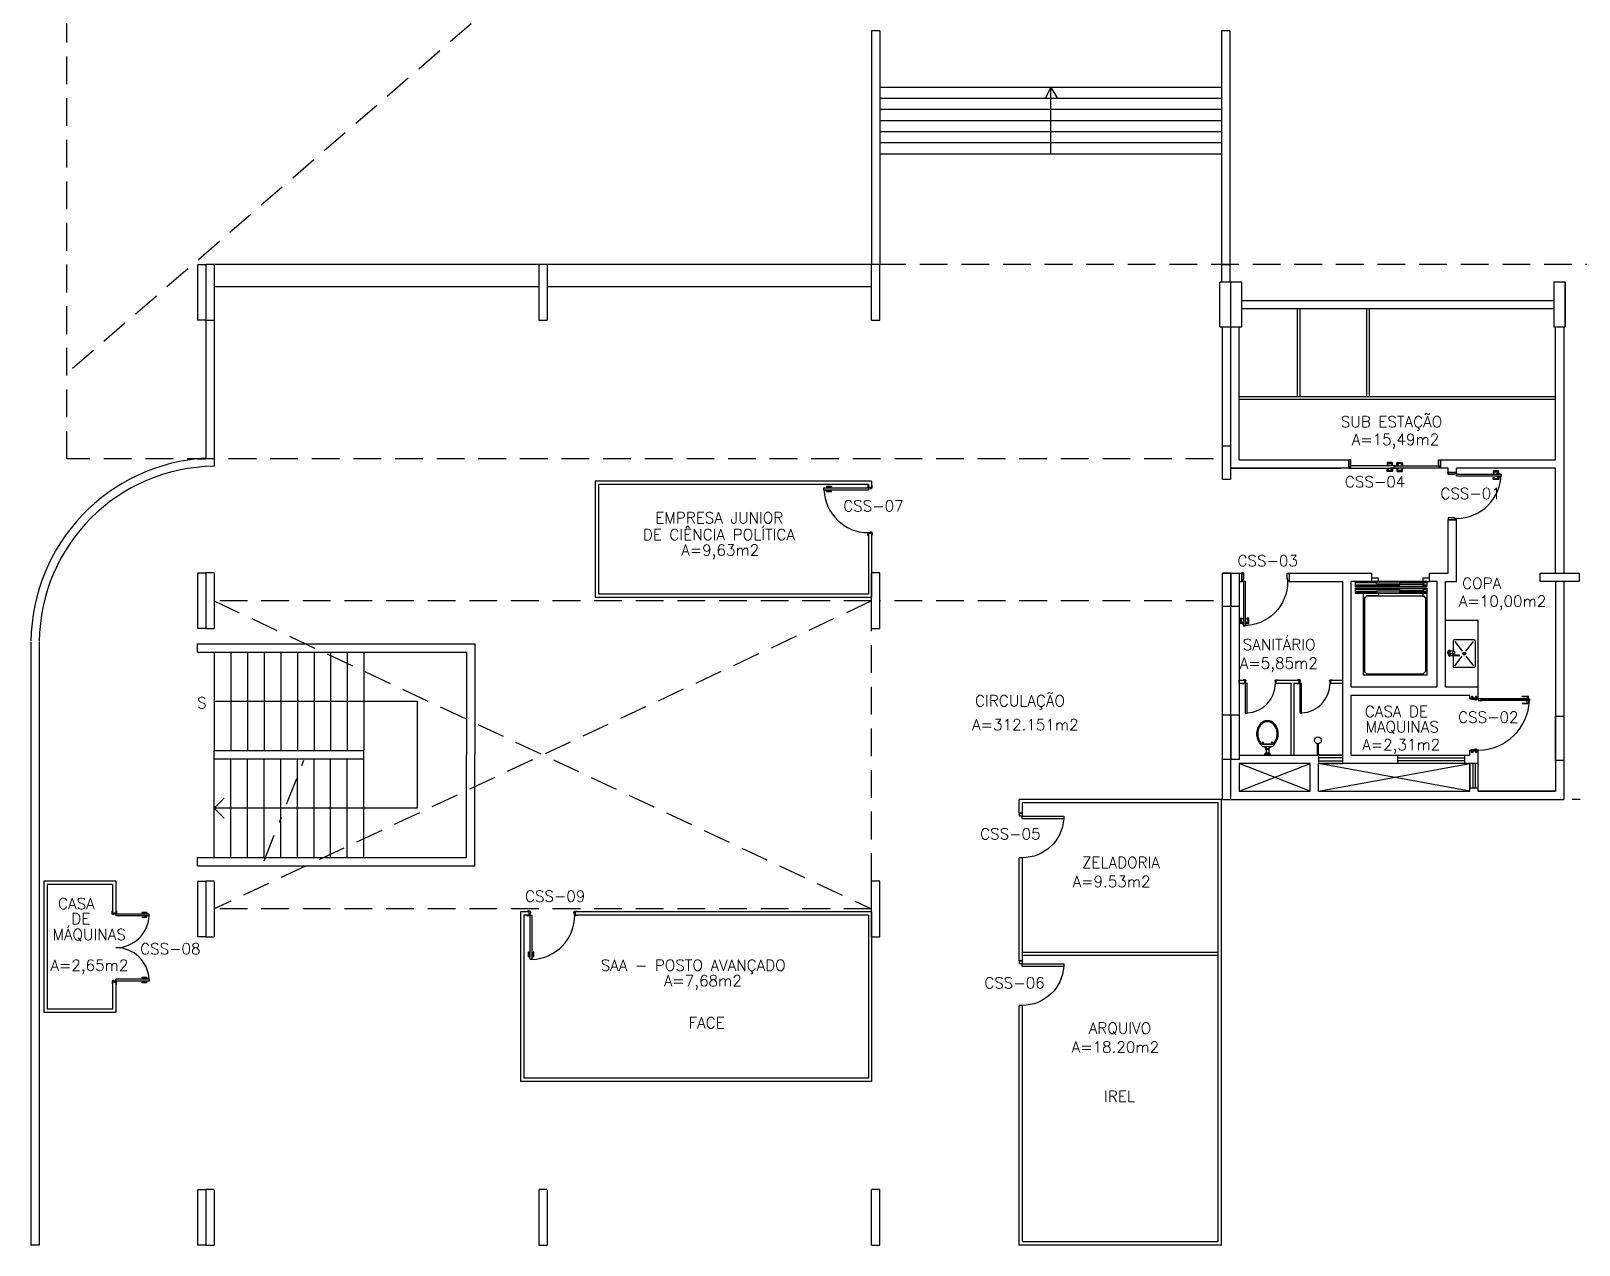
# Model space of a CAD drawing. Extents: x -9776 to 427, y 104 to 15129.
# Drawn here: x 355.14 to 383.04, y 123.51 to 145.38 of the extents above; entities that cross this region are included whole.
import ezdxf
from ezdxf.enums import TextEntityAlignment as Align

# ---------------------------------------------------------------- set-up
doc = ezdxf.new("R2010")
doc.units = 0
doc.header["$MEASUREMENT"] = 0
for name, pattern in [('DASHDOT', [1, 0.5, -0.25, 0, -0.25]), ('DASHED', [0.75, 0.5, -0.25]), ('HIDDEN', [0.375, 0.25, -0.125])]:
    doc.linetypes.add(name, pattern=pattern)
doc.layers.get('0').update_dxf_attribs({"linetype": 'CONTINUOUS'})
for name, color, linetype in [('1', 1, 'CONTINUOUS'), ('ALVENARIA', 2, 'CONTINUOUS'), ('AR-ELV-01', 91, 'CONTINUOUS'), ('AR-ELV-02', 92, 'CONTINUOUS'), ('DIV', 2, 'CONTINUOUS'), ('DIV2', 1, 'CONTINUOUS'), ('ENDEREÇO', 2, 'CONTINUOUS'), ('ESC', 1, 'CONTINUOUS'), ('PC', 1, 'CONTINUOUS'), ('PEÇAS', 1, 'CONTINUOUS'), ('PILAR', 2, 'CONTINUOUS'), ('PISO', 1, 'CONTINUOUS'), ('PORTA', 2, 'CONTINUOUS'), ('PROJ', 1, 'HIDDEN'), ('SALAS-DE-AULA', 2, 'CONTINUOUS'), ('TEXTO', 2, 'CONTINUOUS'), ('ÁREA', 2, 'CONTINUOUS')]:
    doc.layers.add(name, color=color, linetype=linetype)
doc.layers.add('2COTA', color=8, linetype='CONTINUOUS', lineweight=18)
doc.styles.add('UNB-100', font='simplex.shx', dxfattribs={"height": 0.2})
pattern_1 = [(50, (0.2488, 2.3762), (0.717260183, -0.062752135), [0.075, -0.825]), (355, (0.2488, 2.3762), (-0.138751334, 0.752192134), [0.06, -0.66]), (100.4514, (0.30856, 2.371), (0.578509382, 0.689439542), [0.06374019, -0.701142112]), (46.1842, (0.2488, 2.5762), (1.06724105, -0.165519014), [0.1125, -1.2375]), (96.6356, (0.3377, 2.5624), (0.934662706, 0.97411787), [0.09561029, -1.051713]), (351.1842, (0.2488, 2.5762), (0.934661945, 0.9741186), [0.09, -0.99]), (21, (0.3488, 2.5262), (0.596907052, -0.40261889), [0.075, -0.825]), (326, (0.3488, 2.5262), (0.243315332, 0.725150045), [0.06, -0.66]), (71.4514, (0.3985, 2.4927), (0.840222629, 0.322530497), [0.06374019, -0.701142112]), (37.5, (0.24879, 2.37622), (0.0121598553, 0.332893854), [0, -0.652, 0, -0.67, 0, -0.6625]), (7.5, (0.2488, 2.37622), (0.2630695374, 0.394411712), [0, -0.382, 0, -0.637, 0, -0.2525]), (327.5, (0.0258, 2.37622), (0.533822436, -0.0225548717), [0, -0.25, 0, -0.78, 0, -1.035]), (317.5, (-0.0742, 2.3762), (0.583186169, 0.100104982), [0, -0.325, 0, -0.518, 0, -0.735])]
pattern_2 = [(50, (0, 0), (0.717260183, -0.062752135), [0.075, -0.825]), (355, (0, 0), (-0.138751334, 0.752192134), [0.06, -0.66]), (100.4514, (0.0598, -0.0052), (0.578509382, 0.689439542), [0.06374019, -0.701142112]), (46.1842, (0, 0.2), (1.06724105, -0.165519014), [0.1125, -1.2375]), (96.6356, (0.0889, 0.1862), (0.934662706, 0.97411787), [0.09561029, -1.051713]), (351.1842, (0, 0.2), (0.934661945, 0.9741186), [0.09, -0.99]), (21, (0.1, 0.15), (0.596907052, -0.40261889), [0.075, -0.825]), (326, (0.1, 0.15), (0.243315332, 0.725150045), [0.06, -0.66]), (71.4514, (0.14974, 0.11645), (0.840222629, 0.322530497), [0.06374019, -0.701142112]), (37.5, (0, 0), (0.0121598553, 0.332893854), [0, -0.652, 0, -0.67, 0, -0.6625]), (7.5, (0, 0), (0.2630695374, 0.394411712), [0, -0.382, 0, -0.637, 0, -0.2525]), (327.5, (-0.223, 0), (0.533822436, -0.0225548717), [0, -0.25, 0, -0.78, 0, -1.035]), (317.5, (-0.323, 0), (0.583186169, 0.100104982), [0, -0.325, 0, -0.518, 0, -0.735])]

msp = doc.modelspace()

# ---------------------------------------------------------------- texts
at = {"layer": 'ENDEREÇO', "linetype": 'Continuous', "style": 'UNB-100'}
for s, p in [('CSS-04', (379.364, 137.163)), ('CSS-01', (381.084, 136.951)), ('CSS-07', (370.323, 136.726)), ('CSS-03', (377.429, 135.74)), ('S', (358.221, 133.179)), ('CSS-02', (381.404, 132.921)), ('CSS-05', (372.791, 130.818)), ('CSS-09', (364.587, 129.697)), ('CSS-08', (357.651, 128.749)), ('CSS-06', (372.866, 128.134))]:
    msp.add_text(s, height=0.2, dxfattribs=at).set_placement(p, align=Align.CENTER)
at = {"layer": 'TEXTO', "linetype": 'Continuous', "style": 'UNB-100'}
for s, p in [('SUB ESTAÇÃO', (378.746, 138.244)), ('EMPRESA JUNIOR', (366.393, 136.513)), ('DE CIÊNCIA POLÍTICA', (366.166, 136.21)), ('COPA', (380.933, 135.332)), ('SANITÁRIO', (376.978, 134.229)), ('CIRCULAÇÃO', (372.154, 133.216)), ('CASA DE', (379.178, 133.024)), ('MAQUINAS', (379.192, 132.746)), ('CASA ', (355.628, 129.563)), ('DE', (355.867, 129.29)), ('MÁQUINAS', (355.529, 129.006)), ('SAA - POSTO AVANÇADO', (365.407, 128.452)), ('FACE', (366.991, 127.415)), ('IREL', (374.478, 126.091))]:
    msp.add_text(s, height=0.2, dxfattribs=at).set_placement(p)
for s, p in [('ZELADORIA', (374.783, 130.302)), ('ARQUIVO', (374.766, 127.319))]:
    msp.add_text(s, height=0.2, dxfattribs=at).set_placement(p, align=Align.CENTER)
at = {"layer": 'ÁREA', "linetype": 'Continuous', "style": 'UNB-100'}
for s, p in [('A=15,49m2', (378.943, 137.924)), ('A=9,63m2', (366.859, 135.931)), ('A=10,00m2', (380.873, 135.012)), ('A=5,85m2', (376.926, 133.894)), ('A=312.151m2', (372.102, 132.786)), ('A=2,31m2', (379.132, 132.426)), ('A=9.53m2', (373.912, 129.96)), ('A=2,65m2', (355.49, 128.451)), ('A=7,68m2', (366.546, 128.173)), ('A=18.20m2', (373.895, 126.978))]:
    msp.add_text(s, height=0.2, dxfattribs=at).set_placement(p)

# ---------------------------------------------------------------- blocks, each defined once
blk = doc.blocks.new('PD', base_point=(61, 32.975))
at = {"linetype": 'Continuous'}
for p, q in [((60.9, 33.75), (60.9, 33)), ((60.95, 33.75), (60.9, 33.75)), ((60.95, 33), (60.95, 33.75)), ((60.9, 33), (60.95, 33)), ((60.95, 33), (60.95, 32.95)), ((61, 33), (60.95, 33)), ((60.95, 32.95), (61, 32.95)), ((61, 32.95), (61, 33))]:
    blk.add_line(p, q, dxfattribs=at)
blk.add_arc((60.95, 33.002), 0.75, 93.8224, 180.1275, dxfattribs=at)
blk = doc.blocks.new('pm80-alv-p')
at = {"layer": 'PORTA'}
for p, q in [((0, -0.018), (0, 0.018)), ((-0.018, 0), (0.018, 0))]:
    blk.add_line(p, q, dxfattribs=at)
for points in [[(0.02, 0.909), (-0.024, 0.909, 0.414214), (-0.033, 0.9), (-0.033, 0.82, 0.414214), (-0.024, 0.811), (0.005, 0.811), (0.005, 0.829), (-0.015, 0.829), (-0.015, 0.891), (0.02, 0.891)], [(0.074, 0.909), (0.118, 0.909, -0.414214), (0.127, 0.9), (0.127, 0.82, -0.414214), (0.118, 0.811), (0.089, 0.811), (0.089, 0.829), (0.109, 0.829), (0.109, 0.891), (0.074, 0.891)]]:
    blk.add_lwpolyline(points, format="xyb", dxfattribs=at)
for points in [[(0.027, 0.926), (0.027, 0.874), (0.02, 0.874), (0.02, 0.926)], [(0.067, 0.95), (0.067, 0.15), (0.027, 0.15), (0.027, 0.95)], [(0.067, 0.926), (0.067, 0.874), (0.074, 0.874), (0.074, 0.926)], [(0.026, 0.15), (0.026, 0.109), (0.036, 0.109), (0.036, 0), (0.001, 0), (0.001, 0.15)], [(0.828, 0.15), (0.828, 0.109), (0.818, 0.109), (0.818, 0), (0.853, 0), (0.853, 0.15)]]:
    blk.add_lwpolyline(points, close=True, dxfattribs=at)
at = {"layer": 'PORTA', "color": 1}
blk.add_arc((0.027, 0.152), 0.798, 359.8776, 89.979, dxfattribs=at)
blk = doc.blocks.new('pf01_p')
at = {"layer": 'PORTA'}
for p, q in [((-0.025, 1.054), (-0.035, 1.044)), ((-0.035, 0.944), (-0.035, 1.044)), ((-0.035, 1.044), (-0.03, 1.044)), ((-0.03, 0.944), (-0.035, 0.944)), ((-0.03, 0.944), (-0.03, 1.044)), ((-0.03, 1.034), (0.015, 1.034)), ((0.015, 1.054), (-0.025, 1.054)), ((0.015, 1.003), (0.015, 0.218)), ((0.016, 1.017), (0.016, 1.003)), ((0.044, 1.017), (0.044, 1.003)), ((0.046, 1.054), (0.086, 1.054)), ((0.091, 1.034), (0.046, 1.034)), ((0.046, 1.003), (0.046, 0.218)), ((0.086, 1.054), (0.096, 1.044)), ((0.091, 0.944), (0.091, 1.044)), ((0.091, 1.044), (0.096, 1.044)), ((0.091, 0.944), (0.096, 0.944)), ((0.096, 0.944), (0.096, 1.044)), ((0, 0.15), (0, 0)), ((0.006, 0.146), (0.009, 0.145)), ((0.006, 0.145), (0.009, 0.144)), ((0.006, 0.144), (0.009, 0.143)), ((0.006, 0.143), (0.009, 0.142)), ((0.006, 0.142), (0.009, 0.141)), ((0.006, 0.141), (0.009, 0.14)), ((0.006, 0.14), (0.009, 0.139)), ((0.006, 0.139), (0.009, 0.138)), ((0.006, 0.138), (0.009, 0.137)), ((0.006, 0.137), (0.009, 0.136)), ((0.006, 0.136), (0.009, 0.135)), ((0.006, 0.135), (0.009, 0.134)), ((0.006, 0.134), (0.009, 0.133)), ((0.006, 0.133), (0.008, 0.132)), ((0.006, 0.133), (0.007, 0.131)), ((0.006, 0.017), (0.007, 0.019)), ((0.006, 0.017), (0.008, 0.018)), ((0.006, 0.016), (0.009, 0.017)), ((0.006, 0.015), (0.009, 0.016)), ((0.006, 0.014), (0.009, 0.015)), ((0.006, 0.013), (0.009, 0.014)), ((0.006, 0.012), (0.009, 0.013)), ((0.006, 0.011), (0.009, 0.012)), ((0.006, 0.01), (0.009, 0.011)), ((0.006, 0.009), (0.009, 0.01)), ((0.006, 0.008), (0.009, 0.009)), ((0.006, 0.007), (0.009, 0.008)), ((0.006, 0.006), (0.009, 0.007)), ((0.006, 0.005), (0.009, 0.006)), ((0.006, 0.004), (0.009, 0.005)), ((0.007, 0.153), (0.007, 0.154)), ((0.007, 0.153), (0.007, 0.154)), ((0.007, 0.153), (0.007, 0.153)), ((0.007, 0.146), (0.009, 0.146)), ((0.007, 0.131), (0.009, 0.133)), ((0.007, 0.019), (0.009, 0.017)), ((0.007, 0.003), (0.009, 0.004)), ((0.016, 0.205), (0.016, 0.218)), ((0.044, 0.205), (0.044, 0.218)), ((0.945, 0.146), (0.943, 0.146)), ((0.946, 0.146), (0.943, 0.145)), ((0.946, 0.145), (0.943, 0.144)), ((0.946, 0.144), (0.943, 0.143)), ((0.946, 0.143), (0.943, 0.142)), ((0.946, 0.142), (0.943, 0.141)), ((0.946, 0.141), (0.943, 0.14)), ((0.946, 0.14), (0.943, 0.139)), ((0.946, 0.139), (0.943, 0.138)), ((0.946, 0.138), (0.943, 0.137)), ((0.946, 0.137), (0.943, 0.136)), ((0.946, 0.136), (0.943, 0.135)), ((0.946, 0.135), (0.943, 0.134)), ((0.946, 0.134), (0.943, 0.133)), ((0.945, 0.131), (0.943, 0.133)), ((0.945, 0.019), (0.943, 0.017)), ((0.946, 0.016), (0.943, 0.017)), ((0.946, 0.015), (0.943, 0.016)), ((0.946, 0.014), (0.943, 0.015)), ((0.946, 0.013), (0.943, 0.014)), ((0.946, 0.012), (0.943, 0.013)), ((0.946, 0.011), (0.943, 0.012)), ((0.946, 0.01), (0.943, 0.011)), ((0.946, 0.009), (0.943, 0.01)), ((0.946, 0.008), (0.943, 0.009)), ((0.946, 0.007), (0.943, 0.008)), ((0.946, 0.006), (0.943, 0.007)), ((0.946, 0.005), (0.943, 0.006)), ((0.946, 0.004), (0.943, 0.005)), ((0.945, 0.003), (0.943, 0.004)), ((0.946, 0.133), (0.944, 0.132)), ((0.946, 0.017), (0.944, 0.018)), ((0.945, 0.153), (0.945, 0.154)), ((0.945, 0.153), (0.945, 0.154)), ((0.945, 0.153), (0.945, 0.153)), ((0.946, 0.133), (0.945, 0.131)), ((0.946, 0.017), (0.945, 0.019)), ((0.952, 0.15), (0.952, 0)), ((0.007, -0.003), (0.007, -0.003)), ((0.007, -0.003), (0.007, -0.004)), ((0.007, -0.003), (0.007, -0.004)), ((0.945, -0.003), (0.945, -0.003)), ((0.945, -0.003), (0.945, -0.004)), ((0.945, -0.003), (0.945, -0.004))]:
    blk.add_line(p, q, dxfattribs=at)
at = {"layer": 'PORTA', "ltscale": 0.1}
for p, q in [((0.018, 1.017), (0.018, 0.205)), ((0.021, 1.017), (0.021, 0.205)), ((0.04, 1.017), (0.04, 0.205)), ((0.043, 1.017), (0.043, 0.205))]:
    blk.add_line(p, q, dxfattribs=at)
at = {"layer": 'PORTA'}
for points in [[(0.016, 1.072), (0.044, 1.072, -0.414214), (0.046, 1.07), (0.046, 1.003, -1), (0.043, 1.003), (0.043, 1.017), (0.018, 1.017), (0.018, 1.003, -1), (0.015, 1.003), (0.015, 1.07, -0.414214)], [(0.018, 1.018, 0.414214), (0.016, 1.017), (0.016, 1.07), (0.044, 1.07), (0.044, 1.017, 0.414214), (0.043, 1.018), (0.019, 1.018)], [(0.03, 0.103), (0.03, 0.116, 0.414214), (0.028, 0.118), (0.015, 0.118), (0.015, 0.149, 0.414214), (0.013, 0.15), (0, 0.15), (0, 0.148), (0.013, 0.148), (0.013, 0.117, 0.414214), (0.014, 0.116), (0.028, 0.116), (0.028, 0.103), (0.013, 0.002), (0, 0.002), (0, 0), (0.014, 0, 0.372464), (0.015, 0.001)], [(0.016, 0.15), (0.044, 0.15, 0.414214), (0.046, 0.151), (0.046, 0.218, 1), (0.043, 0.218), (0.043, 0.205), (0.018, 0.205), (0.018, 0.218, 1), (0.015, 0.218), (0.015, 0.151, 0.414214)], [(0.018, 0.204, -0.414214), (0.016, 0.205), (0.016, 0.151), (0.044, 0.151), (0.044, 0.205, -0.414214), (0.043, 0.204), (0.019, 0.204)], [(0.922, 0.103), (0.922, 0.116, -0.414214), (0.923, 0.118), (0.937, 0.118), (0.937, 0.149, -0.414214), (0.938, 0.15), (0.952, 0.15), (0.952, 0.148), (0.939, 0.148), (0.939, 0.117, -0.414214), (0.937, 0.116), (0.924, 0.116), (0.924, 0.103), (0.939, 0.002), (0.952, 0.002), (0.952, 0), (0.938, 0, -0.372464), (0.937, 0.001)]]:
    blk.add_lwpolyline(points, format="xyb", close=True, dxfattribs=at)
for points in [[(-0.016, 0.111), (-0.033, 0.099), (-0.034, 0.1), (-0.017, 0.112), (-0.034, 0.123), (-0.033, 0.124), (-0.016, 0.112), (0.001, 0.112), (0.001, 0.111)], [(-0.016, 0.039), (-0.033, 0.051), (-0.034, 0.05), (-0.017, 0.038), (-0.034, 0.027), (-0.033, 0.026), (-0.016, 0.038), (0.001, 0.038), (0.001, 0.039)], [(0.012, 0.152), (0.012, 0.15), (0.002, 0.15), (0.002, 0.152)], [(0.012, -0.002), (0.012, 0), (0.002, 0), (0.002, -0.002)], [(0.94, 0.152), (0.94, 0.15), (0.95, 0.15), (0.95, 0.152)], [(0.94, -0.002), (0.94, 0), (0.95, 0), (0.95, -0.002)], [(0.968, 0.111), (0.985, 0.099), (0.985, 0.1), (0.969, 0.112), (0.985, 0.123), (0.985, 0.124), (0.968, 0.112), (0.95, 0.112), (0.95, 0.111)], [(0.968, 0.039), (0.985, 0.051), (0.985, 0.05), (0.969, 0.038), (0.985, 0.027), (0.985, 0.026), (0.968, 0.038), (0.95, 0.038), (0.95, 0.039)]]:
    blk.add_lwpolyline(points, close=True, dxfattribs=at)
at = {"layer": 'PORTA', "ltscale": 0.1}
for points in [[(0, 0.146), (0, 0.003, 0.414214), (0.001, 0.002), (0.013, 0.002), (0.013, 0.003), (0.001, 0.003), (0.001, 0.146), (0.013, 0.146), (0.013, 0.148), (0.001, 0.148, 0.414214)], [(0.952, 0.146), (0.952, 0.003, -0.414214), (0.95, 0.002), (0.939, 0.002), (0.939, 0.003), (0.95, 0.003), (0.95, 0.146), (0.939, 0.146), (0.939, 0.148), (0.95, 0.148, -0.414214)]]:
    blk.add_lwpolyline(points, format="xyb", close=True, dxfattribs=at)
at = {"layer": 'PORTA', "color": 1}
blk.add_arc((0.012, 0.147), 0.925, 0.1883, 87.8872, dxfattribs=at)
at = {"layer": 'PORTA'}
for centre, radius, start, end in [((0.007, 0.151), 0.00325, 93.5281, 157.3801), ((0.005, 0.146), 0.000625, 306.8699, 28.6854), ((0.005, 0.145), 0.000625, 306.8699, 53.1301), ((0.005, 0.144), 0.000625, 306.8699, 53.1301), ((0.005, 0.143), 0.000625, 306.8699, 53.1301), ((0.005, 0.142), 0.000625, 306.8699, 53.1301), ((0.005, 0.141), 0.000625, 306.8699, 53.1301), ((0.005, 0.14), 0.000625, 306.8699, 53.1301), ((0.005, 0.139), 0.000625, 306.8699, 53.1301), ((0.005, 0.138), 0.000625, 306.8699, 53.1301), ((0.005, 0.137), 0.000625, 306.8699, 53.1301), ((0.005, 0.136), 0.000625, 306.8699, 53.1301), ((0.005, 0.135), 0.000625, 306.8699, 53.1301), ((0.005, 0.134), 0.000625, 306.8699, 53.1301), ((0.005, 0.133), 0.000625, 329.0214, 53.1301), ((0.005, 0.017), 0.000625, 306.8699, 30.9786), ((0.005, 0.016), 0.000625, 306.8699, 53.1301), ((0.005, 0.015), 0.000625, 306.8699, 53.1301), ((0.005, 0.014), 0.000625, 306.8699, 53.1301), ((0.005, 0.013), 0.000625, 306.8699, 53.1301), ((0.005, 0.012), 0.000625, 306.8699, 53.1301), ((0.005, 0.011), 0.000625, 306.8699, 53.1301), ((0.005, 0.01), 0.000625, 306.8699, 53.1301), ((0.005, 0.009), 0.000625, 306.8699, 53.1301), ((0.005, 0.008), 0.000625, 306.8699, 53.1301), ((0.005, 0.007), 0.000625, 306.8699, 53.1301), ((0.005, 0.006), 0.000625, 306.8699, 53.1301), ((0.005, 0.005), 0.000625, 306.8699, 53.1301), ((0.005, 0.004), 0.000625, 331.3146, 53.1301), ((0.007, 0.151), 0.00325, 22.6199, 86.4719), ((0.009, 0.147), 0.000625, 198.6629, 233.1301), ((0.009, 0.146), 0.000625, 126.8699, 233.1301), ((0.009, 0.145), 0.000625, 126.8699, 233.1301), ((0.009, 0.144), 0.000625, 126.8699, 233.1301), ((0.009, 0.143), 0.000625, 126.8699, 233.1301), ((0.009, 0.142), 0.000625, 126.8699, 233.1301), ((0.009, 0.141), 0.000625, 126.8699, 233.1301), ((0.009, 0.14), 0.000625, 126.8699, 233.1301), ((0.009, 0.139), 0.000625, 126.8699, 233.1301), ((0.009, 0.138), 0.000625, 126.8699, 233.1301), ((0.009, 0.137), 0.000625, 126.8699, 233.1301), ((0.009, 0.136), 0.000625, 126.8699, 233.1301), ((0.009, 0.135), 0.000625, 126.8699, 233.1301), ((0.009, 0.134), 0.000625, 126.8699, 233.1301), ((0.009, 0.016), 0.000625, 126.8699, 233.1301), ((0.009, 0.015), 0.000625, 126.8699, 233.1301), ((0.009, 0.014), 0.000625, 126.8699, 233.1301), ((0.009, 0.013), 0.000625, 126.8699, 233.1301), ((0.009, 0.012), 0.000625, 126.8699, 233.1301), ((0.009, 0.011), 0.000625, 126.8699, 233.1301), ((0.009, 0.01), 0.000625, 126.8699, 233.1301), ((0.009, 0.009), 0.000625, 126.8699, 233.1301), ((0.009, 0.008), 0.000625, 126.8699, 233.1301), ((0.009, 0.007), 0.000625, 126.8699, 233.1301), ((0.009, 0.006), 0.000625, 126.8699, 233.1301), ((0.009, 0.005), 0.000625, 126.8699, 233.1301), ((0.009, 0.004), 0.000625, 126.8699, 233.1301), ((0.009, 0.003), 0.000625, 126.8699, 161.3371), ((0.945, 0.151), 0.00325, 93.5281, 157.3801), ((0.943, 0.147), 0.000625, 306.8699, 341.3371), ((0.943, 0.146), 0.000625, 306.8699, 53.1301), ((0.943, 0.145), 0.000625, 306.8699, 53.1301), ((0.943, 0.144), 0.000625, 306.8699, 53.1301), ((0.943, 0.143), 0.000625, 306.8699, 53.1301), ((0.943, 0.142), 0.000625, 306.8699, 53.1301), ((0.943, 0.141), 0.000625, 306.8699, 53.1301), ((0.943, 0.14), 0.000625, 306.8699, 53.1301), ((0.943, 0.139), 0.000625, 306.8699, 53.1301), ((0.943, 0.138), 0.000625, 306.8699, 53.1301), ((0.943, 0.137), 0.000625, 306.8699, 53.1301), ((0.943, 0.136), 0.000625, 306.8699, 53.1301), ((0.943, 0.135), 0.000625, 306.8699, 53.1301), ((0.943, 0.134), 0.000625, 306.8699, 53.1301), ((0.943, 0.016), 0.000625, 306.8699, 53.1301), ((0.943, 0.015), 0.000625, 306.8699, 53.1301), ((0.943, 0.014), 0.000625, 306.8699, 53.1301), ((0.943, 0.013), 0.000625, 306.8699, 53.1301), ((0.943, 0.012), 0.000625, 306.8699, 53.1301), ((0.943, 0.011), 0.000625, 306.8699, 53.1301), ((0.943, 0.01), 0.000625, 306.8699, 53.1301), ((0.943, 0.009), 0.000625, 306.8699, 53.1301), ((0.943, 0.008), 0.000625, 306.8699, 53.1301), ((0.943, 0.007), 0.000625, 306.8699, 53.1301), ((0.943, 0.006), 0.000625, 306.8699, 53.1301), ((0.943, 0.005), 0.000625, 306.8699, 53.1301), ((0.943, 0.004), 0.000625, 306.8699, 53.1301), ((0.943, 0.003), 0.000625, 18.6629, 53.1301), ((0.945, 0.151), 0.00325, 22.6199, 86.4719), ((0.947, 0.146), 0.000625, 151.3146, 233.1301), ((0.947, 0.145), 0.000625, 126.8699, 233.1301), ((0.947, 0.144), 0.000625, 126.8699, 233.1301), ((0.947, 0.143), 0.000625, 126.8699, 233.1301), ((0.947, 0.142), 0.000625, 126.8699, 233.1301), ((0.947, 0.141), 0.000625, 126.8699, 233.1301), ((0.947, 0.14), 0.000625, 126.8699, 233.1301), ((0.947, 0.139), 0.000625, 126.8699, 233.1301), ((0.947, 0.138), 0.000625, 126.8699, 233.1301), ((0.947, 0.137), 0.000625, 126.8699, 233.1301), ((0.947, 0.136), 0.000625, 126.8699, 233.1301), ((0.947, 0.135), 0.000625, 126.8699, 233.1301), ((0.947, 0.134), 0.000625, 126.8699, 233.1301), ((0.947, 0.133), 0.000625, 126.8699, 210.9786), ((0.947, 0.017), 0.000625, 149.0214, 233.1301), ((0.947, 0.016), 0.000625, 126.8699, 233.1301), ((0.947, 0.015), 0.000625, 126.8699, 233.1301), ((0.947, 0.014), 0.000625, 126.8699, 233.1301), ((0.947, 0.013), 0.000625, 126.8699, 233.1301), ((0.947, 0.012), 0.000625, 126.8699, 233.1301), ((0.947, 0.011), 0.000625, 126.8699, 233.1301), ((0.947, 0.01), 0.000625, 126.8699, 233.1301), ((0.947, 0.009), 0.000625, 126.8699, 233.1301), ((0.947, 0.008), 0.000625, 126.8699, 233.1301), ((0.947, 0.007), 0.000625, 126.8699, 233.1301), ((0.947, 0.006), 0.000625, 126.8699, 233.1301), ((0.947, 0.005), 0.000625, 126.8699, 233.1301), ((0.947, 0.004), 0.000625, 126.8699, 208.6854), ((0.007, -0.001), 0.00325, 202.6199, 266.4719), ((0.007, -0.001), 0.00325, 273.5281, 337.3801), ((0.945, -0.001), 0.00325, 202.6199, 266.4719), ((0.945, -0.001), 0.00325, 273.5281, 337.3801)]:
    blk.add_arc(centre, radius, start, end, dxfattribs=at)
blk = doc.blocks.new('VDC-P')
for p, q in [((-0.127, 0.192), (0.127, 0.192)), ((-0.109, 0.202), (0.109, 0.202)), ((-0.068, 0.152), (0.068, 0.152)), ((-0.05, 0.152), (-0.03, 0.11)), ((-0.05, 0.015), (-0.05, 0)), ((-0.05, 0), (0.05, 0)), ((0.045, 0.02), (-0.045, 0.02)), ((-0.04, 0.025), (-0.04, 0.02)), ((0.035, 0.03), (-0.035, 0.03)), ((-0.03, 0.152), (-0.03, 0.11)), ((0.03, 0.11), (-0.03, 0.11)), ((0.03, 0.1), (-0.03, 0.1)), ((-0.025, 0.1), (-0.025, 0.03)), ((0.025, 0.1), (0.025, 0.03)), ((0.03, 0.152), (0.03, 0.11)), ((0.05, 0.152), (0.03, 0.11)), ((0.04, 0.025), (0.04, 0.02)), ((0.05, 0.015), (0.05, 0))]:
    blk.add_line(p, q)
for points in [[(0.16, 0.244, 0.050424), (0.18, 0.288, 0.082137), (0.195, 0.381, 0.082137), (0.18, 0.474, 0.090148), (0.138, 0.549, 0.104406), (0.073, 0.601, 0.117345), (0, 0.619, 0.117345), (-0.073, 0.601, 0.104406), (-0.138, 0.549, 0.090148), (-0.18, 0.474, 0.082137), (-0.195, 0.381, 0.082137)], [(0.142, 0.254, 0.050424), (0.161, 0.295, 0.082137), (0.175, 0.381, 0.082137), (0.161, 0.468, 0.090148), (0.122, 0.536, 0.104406), (0.064, 0.583, 0.117345), (0, 0.599, 0.117345), (-0.064, 0.583, 0.104406), (-0.122, 0.536, 0.090148), (-0.161, 0.468, 0.082137), (-0.175, 0.381, 0.082137)], [(-0.195, 0.381, 0.082137), (-0.18, 0.288, 0.050424), (-0.16, 0.244, 0.104406)], [(-0.175, 0.381, 0.082137), (-0.161, 0.295, 0.050424), (-0.142, 0.254, 0.050424)]]:
    blk.add_lwpolyline(points, format="xyb")
for centre in [(-0.083, 0.226), (0.083, 0.226)]:
    blk.add_circle(centre, 0.0101)
for centre, radius, start, end in [((0.08, 0.36), 0.266, 205.6863, 226.7558), ((0.08, 0.36), 0.246, 205.6863, 219.7706), ((-0.068, 0.202), 0.05, 226.7558, 270), ((-0.045, 0.015), 0.005, 90, 180), ((-0.035, 0.025), 0.005, 90, 180), ((-0.03, 0.105), 0.005, 90, 270), ((0.03, 0.105), 0.005, 270, 90), ((0.035, 0.025), 0.005, 0, 90), ((0.045, 0.015), 0.005, 360, 90), ((0.068, 0.202), 0.05, 270, 313.2442), ((-0.08, 0.36), 0.266, 313.2442, 334.3137), ((-0.08, 0.36), 0.246, 320.2294, 334.3137)]:
    blk.add_arc(centre, radius, start, end)
blk = doc.blocks.new('elevador 3 fa_gmv_p')
at = {"layer": '2COTA', "linetype": 'Continuous'}
h = blk.add_hatch(dxfattribs=at)
h.set_pattern_fill('AR-CONC', color=256, scale=0.1, style=0)
h.set_pattern_definition(pattern_1)
h.paths.add_polyline_path([(-14993.362, -10152.748), (-14993.484, -10152.748), (-14993.484, -10153.004), (-14993.362, -10153.004)])
h = blk.add_hatch(dxfattribs=at)
h.set_pattern_fill('AR-CONC', color=256, scale=0.1, style=0)
h.set_pattern_definition(pattern_1)
h.paths.add_polyline_path([(-14993.22, -10152.98), (-14993.337, -10152.98), (-14993.337, -10153.004), (-14993.22, -10153.004)])
h = blk.add_hatch(dxfattribs=at)
h.set_pattern_fill('AR-CONC', color=256, scale=0.1, style=0)
h.set_pattern_definition(pattern_2)
h.paths.add_polyline_path([(-14993.61, -10155.124), (-14993.732, -10155.124), (-14993.732, -10155.381), (-14993.61, -10155.381)])
h = blk.add_hatch(dxfattribs=at)
h.set_pattern_fill('AR-CONC', color=256, scale=0.1, style=0)
h.set_pattern_definition(pattern_2)
h.paths.add_polyline_path([(-14993.469, -10155.357), (-14993.586, -10155.357), (-14993.586, -10155.381), (-14993.469, -10155.381)])
at = {"layer": 'AR-ELV-01', "color": 1, "ltscale": 35}
for p, q in [((0.15, 0.515), (0.15, -0.78)), ((0.15, 0.515), (0.24, 0.515)), ((0.15, -0.68), (0.15, 0.394)), ((0.17, 0.515), (0.17, 0.442)), ((0.17, 0.451), (0.17, 0.444)), ((0.17, 0.44), (0.17, 0.024)), ((0.177, 0.515), (0.177, 0.442)), ((0.177, 0.451), (0.177, 0.444)), ((0.177, 0.44), (0.177, 0.024)), ((0.214, 0.515), (0.214, 0.452)), ((0.214, 0.451), (0.214, 0.444)), ((0.218, 0.451), (0.24, 0.451)), ((0.218, 0.451), (0.24, 0.451)), ((0.221, 0.515), (0.221, 0.452)), ((0.221, 0.451), (0.221, 0.444)), ((0.24, -0.78), (0.24, 0.515)), ((0.27, 0.515), (0.36, 0.515)), ((0.27, -0.78), (0.27, 0.515)), ((0.289, 0.515), (0.289, 0.452)), ((0.289, 0.451), (0.289, 0.444)), ((0.296, 0.515), (0.296, 0.452)), ((0.296, 0.451), (0.296, 0.444)), ((0.334, 0.44), (0.323, 0.44)), ((0.334, 0.44), (0.323, 0.44)), ((0.333, 0.515), (0.333, 0.442)), ((0.333, 0.451), (0.333, 0.444)), ((0.333, 0.44), (0.333, 0.024)), ((0.34, 0.515), (0.34, 0.442)), ((0.34, 0.451), (0.34, 0.444)), ((0.34, 0.44), (0.34, 0.024)), ((0.36, -0.78), (0.36, 0.515)), ((0.414, 0.44), (0.414, -0.36)), ((0.214, 0.02), (0.214, -0.78)), ((0.221, 0.02), (0.221, -0.78)), ((0.289, 0.02), (0.289, -0.78)), ((0.296, 0.02), (0.296, -0.78)), ((0.15, -0.296), (0.15, -0.011)), ((0.36, -0.296), (0.36, -0.011)), ((0.17, -0.396), (0.17, -0.78)), ((0.177, -0.396), (0.177, -0.78)), ((0.333, -0.396), (0.333, -0.78)), ((0.34, -0.396), (0.34, -0.78)), ((0.15, -0.78), (0.24, -0.78)), ((0.27, -0.78), (0.36, -0.78))]:
    blk.add_line(p, q, dxfattribs=at)
at = {"layer": 'AR-ELV-02', "color": 1, "ltscale": 35}
for p, q in [((0.15, 0.457), (0.15, 0.44)), ((0.15, 0.457), (0.151, 0.457)), ((0.15, 0.457), (0.15, 0.44)), ((0.15, 0.44), (0.189, 0.44)), ((0.151, 0.457), (0.151, 0.442)), ((0.151, 0.442), (0.188, 0.442)), ((0.176, 0.44), (0.187, 0.44)), ((0.176, 0.44), (0.187, 0.44)), ((0.188, 0.442), (0.188, 0.452)), ((0.188, 0.452), (0.239, 0.452)), ((0.189, 0.44), (0.189, 0.451)), ((0.189, 0.451), (0.24, 0.451)), ((0.189, 0.44), (0.189, 0.44)), ((0.235, 0.444), (0.2, 0.444)), ((0.2, 0.02), (0.2, 0.444)), ((0.235, 0.02), (0.235, 0.444)), ((0.239, 0.452), (0.239, 0.461)), ((0.239, 0.461), (0.24, 0.461)), ((0.24, 0.451), (0.24, 0.461)), ((0.27, -0.78), (0.27, 0.515)), ((0.27, 0.451), (0.27, 0.461)), ((0.271, 0.461), (0.27, 0.461)), ((0.321, 0.451), (0.27, 0.451)), ((0.292, 0.451), (0.27, 0.451)), ((0.292, 0.451), (0.27, 0.451)), ((0.271, 0.452), (0.271, 0.461)), ((0.322, 0.452), (0.271, 0.452)), ((0.275, 0.444), (0.31, 0.444)), ((0.275, 0.02), (0.275, 0.444)), ((0.31, 0.02), (0.31, 0.444)), ((0.321, 0.44), (0.321, 0.451)), ((0.36, 0.44), (0.321, 0.44)), ((0.321, 0.44), (0.321, 0.44)), ((0.322, 0.442), (0.322, 0.452)), ((0.359, 0.442), (0.322, 0.442)), ((0.36, 0.457), (0.359, 0.457)), ((0.359, 0.457), (0.359, 0.442)), ((0.36, 0.515), (0.659, 0.515)), ((0.36, -0.78), (0.36, 0.515)), ((0.36, 0.457), (0.361, 0.457)), ((0.36, 0.457), (0.36, 0.44)), ((0.36, 0.457), (0.36, 0.44)), ((0.36, 0.44), (0.414, 0.44)), ((0.361, 0.457), (0.361, 0.442)), ((0.361, 0.442), (0.412, 0.442)), ((0.386, 0.44), (0.411, 0.44)), ((0.386, 0.44), (0.411, 0.44)), ((0.412, 0.451), (0.452, 0.491)), ((0.412, 0.442), (0.412, 0.451)), ((0.414, 0.45), (0.454, 0.49)), ((0.414, 0.44), (0.414, 0.45)), ((0.414, 0.44), (0.414, 0.44)), ((0.452, 0.515), (0.452, 0.491)), ((0.454, 0.515), (0.452, 0.515)), ((0.454, 0.515), (0.452, 0.515)), ((0.454, 0.515), (1.839, 0.515)), ((0.454, 0.515), (0.454, 0.49)), ((0.454, 0.49), (1.771, 0.49)), ((1.771, 0.515), (1.773, 0.515)), ((1.771, 0.515), (1.771, 0.49)), ((1.814, 0.448), (1.771, 0.49)), ((1.773, 0.515), (1.773, 0.491)), ((1.814, 0.449), (1.773, 0.491)), ((1.839, 0.449), (1.814, 0.449)), ((1.839, 0.449), (1.814, 0.449)), ((1.839, 0.448), (1.814, 0.448)), ((1.839, 0.448), (1.814, 0.448)), ((1.839, 0.448), (1.814, 0.448)), ((1.814, -0.567), (1.814, 0.448)), ((1.839, 0.515), (1.839, 0.448)), ((1.839, 0.515), (1.839, -0.544)), ((0.191, 0.024), (0.156, 0.024)), ((0.156, -0.396), (0.156, 0.024)), ((0.191, -0.396), (0.191, 0.024)), ((0.235, 0.02), (0.2, 0.02)), ((0.275, 0.02), (0.31, 0.02)), ((0.319, 0.024), (0.354, 0.024)), ((0.319, -0.396), (0.319, 0.024)), ((0.354, -0.396), (0.354, 0.024)), ((0.191, -0.396), (0.156, -0.396)), ((0.319, -0.396), (0.354, -0.396)), ((0.36, -0.36), (0.414, -0.36)), ((0.36, -0.381), (0.36, -0.36)), ((0.36, -0.381), (0.361, -0.381)), ((0.361, -0.361), (0.412, -0.361)), ((0.361, -0.381), (0.361, -0.361)), ((0.386, -0.36), (0.411, -0.36)), ((0.386, -0.36), (0.411, -0.36)), ((0.412, -0.361), (0.412, -0.57)), ((0.414, -0.36), (0.414, -0.36)), ((0.414, -0.36), (0.414, -0.57)), ((1.839, -0.542), (1.839, -0.567)), ((1.839, -0.554), (1.839, -0.635)), ((0.36, -0.635), (1.839, -0.635)), ((0.412, -0.57), (0.452, -0.61)), ((0.414, -0.57), (0.454, -0.61)), ((0.452, -0.635), (0.452, -0.61)), ((0.454, -0.635), (0.452, -0.635)), ((0.454, -0.635), (0.452, -0.635)), ((0.454, -0.61), (1.771, -0.61)), ((0.454, -0.635), (0.454, -0.61)), ((1.814, -0.567), (1.771, -0.61)), ((1.771, -0.635), (1.771, -0.61)), ((1.814, -0.569), (1.773, -0.61)), ((1.773, -0.635), (1.773, -0.61)), ((1.839, -0.567), (1.814, -0.567)), ((1.839, -0.567), (1.814, -0.567)), ((1.839, -0.567), (1.814, -0.567)), ((1.839, -0.569), (1.814, -0.569)), ((1.839, -0.569), (1.814, -0.569)), ((1.839, -0.567), (1.839, -0.569)), ((1.839, -0.567), (1.839, -0.569)), ((1.839, -0.635), (1.839, -0.635))]:
    blk.add_line(p, q, dxfattribs=at)
for points in [[(0.09, 0.56), (0.09, 0.44), (0.15, 0.44), (0.15, 0.56)], [(0.15, -0.479), (0.15, -0.479), (0.15, -0.36), (0.09, -0.36), (0.09, -0.479)]]:
    blk.add_lwpolyline(points, dxfattribs=at)

# ---------------------------------------------------------------- linework, layer by layer
msp.add_line((379.773, 132.186), (379.773, 132.336))
at = {"color": 1}
for p, q in [((379.773, 132.286), (380.973, 132.286)), ((380.973, 132.236), (379.773, 132.236)), ((381.123, 132.186), (381.123, 131.746)), ((381.173, 131.746), (381.173, 132.186))]:
    msp.add_line(p, q, dxfattribs=at)
for points in [[(379.773, 132.336), (380.973, 132.336), (380.973, 132.186), (379.773, 132.186)], [(381.223, 131.746), (381.223, 132.186), (381.073, 132.186), (381.073, 131.746)]]:
    msp.add_lwpolyline(points, close=True, dxfattribs=at)
at = {"layer": '1', "linetype": 'DASHDOT'}
msp.add_line((359.341, 130.431), (360.127, 132.416), dxfattribs=at)
at = {"layer": '1', "linetype": 'Continuous'}
for p, q in [((378.193, 131.686), (376.913, 132.186)), ((376.913, 131.686), (378.193, 132.186)), ((378.343, 131.686), (381.073, 132.186)), ((381.073, 131.686), (378.343, 132.186))]:
    msp.add_line(p, q, dxfattribs=at)
at = {"layer": '1', "color": 1, "linetype": 'Continuous'}
msp.add_lwpolyline([(358.441, 133.307), (362.103, 133.307), (362.103, 131.382), (358.441, 131.382), (358.622, 131.202), (358.441, 131.382), (358.622, 131.563)], dxfattribs=at)
at = {"layer": 'ALVENARIA'}
for p, q in [((370.291, 145.383), (370.291, 141.179)), ((370.441, 145.383), (370.441, 141.179)), ((376.598, 145.383), (376.598, 140.856)), ((376.748, 145.383), (376.748, 140.856)), ((380.683, 137.427), (380.683, 137.506)), ((380.833, 137.427), (380.683, 137.427)), ((380.833, 137.427), (380.833, 137.506)), ((380.683, 135.616), (380.683, 136.575)), ((380.833, 136.575), (380.683, 136.575)), ((380.833, 135.466), (380.833, 136.575))]:
    msp.add_line(p, q, dxfattribs=at)
at = {"layer": 'ALVENARIA', "linetype": 'DASHED'}
for p, q in [((370.441, 145.383), (370.291, 145.383)), ((376.748, 145.383), (376.598, 145.383))]:
    msp.add_line(p, q, dxfattribs=at)
at = {"layer": 'ALVENARIA', "linetype": 'Continuous'}
for p, q in [((376.963, 140.53), (382.588, 140.53)), ((382.588, 140.38), (376.963, 140.38)), ((377.963, 138.8), (377.963, 140.38)), ((378.013, 138.8), (378.013, 140.38)), ((379.213, 138.8), (379.213, 140.38)), ((379.263, 138.8), (379.263, 140.38)), ((358.291, 140.176), (358.291, 137.686)), ((358.441, 140.176), (358.441, 137.541)), ((376.613, 137.506), (376.613, 140.056)), ((376.763, 137.35), (376.763, 140.056)), ((376.913, 137.656), (376.913, 140.056)), ((382.613, 137.656), (382.613, 140.056)), ((382.763, 140.056), (382.763, 135.616)), ((376.913, 138.8), (382.613, 138.8)), ((376.913, 138.75), (382.613, 138.75)), ((376.763, 137.906), (376.613, 137.906)), ((376.613, 137.306), (376.613, 137.906)), ((376.763, 137.306), (376.763, 137.906)), ((376.763, 137.306), (376.763, 137.906)), ((358.135, 137.674), (358.291, 137.674)), ((376.763, 137.506), (376.763, 137.55)), ((376.913, 137.656), (378.893, 137.656)), ((380.541, 137.656), (382.613, 137.656)), ((376.613, 137.306), (376.763, 137.306)), ((376.763, 137.506), (378.753, 137.506)), ((378.893, 137.506), (376.763, 137.506)), ((380.683, 137.506), (380.541, 137.506)), ((382.613, 137.506), (380.833, 137.506)), ((382.613, 135.616), (382.613, 137.506)), ((376.613, 131.536), (376.613, 135.616)), ((376.613, 135.616), (376.613, 135.616)), ((376.763, 135.616), (376.613, 135.616)), ((376.763, 131.536), (376.763, 135.616)), ((376.763, 135.616), (376.963, 135.616)), ((376.963, 135.466), (376.963, 135.616)), ((377.816, 135.616), (379.304, 135.616)), ((377.816, 135.616), (377.816, 135.466)), ((379.304, 135.466), (379.304, 135.616)), ((380.344, 135.616), (380.683, 135.616)), ((380.344, 135.466), (380.344, 135.616)), ((376.913, 135.536), (376.913, 133.061)), ((376.913, 135.466), (376.963, 135.466)), ((377.816, 135.466), (378.783, 135.466)), ((378.783, 132.336), (378.783, 135.466)), ((378.933, 133.566), (378.933, 135.466)), ((379.304, 135.466), (378.933, 135.466)), ((380.483, 135.466), (380.344, 135.466)), ((380.483, 133.566), (380.483, 135.466)), ((380.633, 135.466), (380.833, 135.466)), ((380.633, 133.566), (380.633, 135.466)), ((382.613, 135.466), (382.613, 131.686)), ((382.763, 135.466), (382.763, 131.536)), ((380.633, 134.766), (381.223, 134.766)), ((381.223, 133.566), (381.223, 134.766)), ((355.14, 134.372), (355.14, 123.511)), ((355.29, 134.372), (355.29, 123.511)), ((355.29, 134.372), (355.29, 123.511)), ((358.141, 134.345), (363.14, 134.345)), ((358.141, 134.195), (358.141, 134.345)), ((363.14, 134.345), (363.14, 132.346)), ((358.141, 134.195), (362.99, 134.195)), ((362.99, 134.195), (362.99, 132.346)), ((378.933, 133.566), (380.483, 133.566)), ((378.933, 132.336), (378.933, 133.416)), ((378.933, 133.416), (381.073, 133.416)), ((380.633, 133.566), (381.223, 133.566)), ((381.073, 133.366), (381.073, 133.416)), ((381.073, 133.366), (381.223, 133.366)), ((381.223, 133.366), (381.223, 133.566)), ((358.441, 132.42), (361.141, 132.42)), ((358.441, 132.27), (358.441, 132.42)), ((358.441, 132.27), (361.141, 132.27)), ((361.141, 132.27), (361.141, 132.42)), ((362.99, 130.495), (362.99, 132.344)), ((363.14, 130.345), (363.14, 132.344)), ((376.913, 132.336), (378.783, 132.336)), ((378.933, 132.336), (381.073, 132.336)), ((381.073, 132.336), (381.073, 132.414)), ((381.073, 132.414), (381.223, 132.414)), ((381.223, 131.686), (381.223, 132.414)), ((378.193, 132.186), (376.913, 132.186)), ((376.913, 132.186), (376.913, 131.686)), ((378.193, 131.686), (378.193, 132.186)), ((381.073, 132.186), (378.343, 132.186)), ((378.343, 131.686), (378.343, 132.186)), ((381.073, 131.686), (381.073, 132.186)), ((376.913, 131.686), (378.193, 131.686)), ((378.343, 131.686), (381.073, 131.686)), ((381.223, 131.686), (382.613, 131.686)), ((382.613, 131.686), (381.223, 131.686)), ((376.613, 131.536), (382.763, 131.536)), ((358.141, 130.345), (358.141, 130.495)), ((358.141, 130.495), (362.99, 130.495)), ((358.141, 130.345), (363.14, 130.345)), ((355.29, 123.511), (355.14, 123.511))]:
    msp.add_line(p, q, dxfattribs=at)
for radius, start in [(3.335, 93.157), (3.185, 90.6059)]:
    msp.add_arc((358.475, 134.356), radius, start, 179.4476, dxfattribs=at)
at = {"layer": 'DIV'}
for p, q in [((376.916, 133.686), (377.016, 133.686)), ((376.916, 133.636), (376.916, 133.686)), ((377.016, 133.636), (377.016, 133.686)), ((377.583, 133.686), (377.998, 133.686)), ((377.583, 133.636), (377.583, 133.686)), ((377.998, 133.636), (377.998, 133.686)), ((378.565, 133.636), (378.565, 133.686)), ((378.565, 133.686), (378.783, 133.686)), ((376.916, 133.636), (377.016, 133.636)), ((377.583, 133.636), (377.61, 133.636)), ((377.583, 133.636), (377.848, 133.636)), ((377.848, 133.636), (377.848, 132.336)), ((377.898, 133.636), (377.898, 132.336)), ((377.898, 133.636), (377.998, 133.636)), ((378.565, 133.636), (378.593, 133.636)), ((378.565, 133.636), (378.783, 133.636))]:
    msp.add_line(p, q, dxfattribs=at)
at = {"layer": 'DIV2', "linetype": 'Continuous'}
for p, q in [((365.309, 137.275), (365.309, 135.174)), ((370.291, 137.275), (365.309, 137.275)), ((370.291, 137.275), (370.291, 137.165)), ((365.369, 137.215), (365.369, 135.234)), ((370.231, 137.215), (365.369, 137.215)), ((370.231, 137.21), (370.221, 137.21)), ((370.221, 137.21), (370.221, 137.16)), ((370.221, 137.16), (370.231, 137.16)), ((370.231, 137.215), (370.231, 137.165)), ((370.231, 137.165), (370.291, 137.165)), ((370.231, 137.165), (370.231, 137.16)), ((370.231, 137.16), (370.231, 137.15)), ((370.231, 137.15), (370.266, 137.15)), ((370.231, 137.15), (370.231, 137.115)), ((370.266, 137.15), (370.266, 137.14)), ((370.266, 137.14), (370.291, 137.14)), ((370.301, 137.2), (370.291, 137.2)), ((370.291, 137.165), (370.291, 137.15)), ((370.291, 137.14), (370.291, 137.15)), ((370.291, 137.15), (370.301, 137.15)), ((370.301, 137.15), (370.301, 137.2)), ((370.221, 136.29), (370.221, 136.34)), ((370.221, 136.34), (370.231, 136.34)), ((370.231, 136.29), (370.221, 136.29)), ((370.231, 136.34), (370.231, 136.35)), ((370.231, 136.35), (370.266, 136.35)), ((370.231, 136.335), (370.231, 136.34)), ((370.231, 136.335), (370.291, 136.335)), ((370.231, 136.335), (370.231, 135.234)), ((370.266, 136.35), (370.266, 136.36)), ((370.266, 136.36), (370.291, 136.36)), ((370.291, 136.36), (370.291, 136.35)), ((370.291, 136.35), (370.301, 136.35)), ((370.291, 136.335), (370.291, 136.35)), ((370.291, 136.335), (370.291, 135.174)), ((370.301, 136.3), (370.291, 136.3)), ((370.301, 136.35), (370.301, 136.3)), ((370.291, 135.174), (365.309, 135.174)), ((370.231, 135.234), (365.369, 135.234)), ((376.613, 131.539), (372.948, 131.539)), ((372.948, 131.289), (372.948, 131.539)), ((376.538, 131.479), (373.008, 131.479)), ((373.008, 131.289), (373.008, 131.479)), ((376.538, 123.571), (376.538, 131.479)), ((376.598, 123.511), (376.598, 131.539)), ((372.998, 131.289), (372.948, 131.289)), ((373.008, 131.289), (372.948, 131.289)), ((373.008, 130.489), (372.948, 130.489)), ((372.948, 128.629), (372.948, 130.489)), ((373.008, 128.629), (373.008, 130.489)), ((356.671, 130.069), (355.371, 130.069)), ((355.371, 130.069), (355.371, 127.699)), ((356.671, 130.069), (356.671, 129.489)), ((356.611, 130.009), (355.431, 130.009)), ((355.431, 130.009), (355.431, 127.759)), ((356.611, 130.009), (356.611, 129.489)), ((356.601, 129.474), (356.601, 129.524)), ((356.601, 129.524), (356.611, 129.524)), ((356.611, 129.474), (356.601, 129.474)), ((356.671, 129.489), (356.611, 129.489)), ((356.611, 129.489), (356.611, 129.474)), ((356.611, 129.464), (356.611, 129.474)), ((356.636, 129.464), (356.611, 129.464)), ((356.671, 129.474), (356.636, 129.474)), ((356.636, 129.474), (356.636, 129.464)), ((356.671, 129.534), (356.681, 129.534)), ((356.671, 129.489), (356.671, 129.484)), ((356.681, 129.484), (356.671, 129.484)), ((356.671, 129.484), (356.671, 129.474)), ((356.671, 129.474), (356.671, 129.439)), ((356.681, 129.534), (356.681, 129.484)), ((363.961, 129.516), (363.961, 126.456)), ((364.121, 129.516), (363.961, 129.516)), ((364.021, 129.456), (364.021, 126.516)), ((364.121, 129.456), (364.021, 129.456)), ((364.071, 129.456), (364.121, 129.456)), ((364.076, 129.456), (364.076, 129.446)), ((364.136, 129.526), (364.086, 129.526)), ((364.086, 129.526), (364.086, 129.516)), ((364.121, 129.456), (364.121, 129.516)), ((364.121, 129.516), (364.136, 129.516)), ((364.121, 129.456), (364.126, 129.456)), ((364.126, 129.446), (364.126, 129.456)), ((364.126, 129.456), (364.136, 129.456)), ((364.136, 129.516), (364.136, 129.526)), ((364.146, 129.516), (364.136, 129.516)), ((364.136, 129.456), (364.136, 129.491)), ((364.136, 129.491), (364.146, 129.491)), ((364.146, 129.491), (364.146, 129.516)), ((364.926, 129.491), (364.926, 129.516)), ((364.926, 129.516), (364.936, 129.516)), ((364.936, 129.491), (364.926, 129.491)), ((364.936, 129.516), (364.936, 129.526)), ((364.936, 129.526), (364.986, 129.526)), ((364.951, 129.516), (364.936, 129.516)), ((364.936, 129.456), (364.936, 129.491)), ((364.946, 129.456), (364.936, 129.456)), ((364.946, 129.446), (364.946, 129.456)), ((364.951, 129.456), (364.946, 129.456)), ((370.291, 129.516), (364.951, 129.516)), ((364.951, 129.456), (364.951, 129.516)), ((370.231, 129.456), (364.951, 129.456)), ((364.986, 129.526), (364.986, 129.516)), ((364.996, 129.456), (364.996, 129.446)), ((370.231, 129.456), (370.231, 126.516)), ((370.291, 129.516), (370.291, 126.456)), ((364.076, 129.446), (364.126, 129.446)), ((364.996, 129.446), (364.946, 129.446)), ((373.008, 128.629), (372.948, 128.629)), ((372.998, 128.629), (372.948, 128.629)), ((373.008, 128.629), (372.948, 128.629)), ((376.538, 128.779), (373.008, 128.779)), ((376.538, 128.729), (373.008, 128.729)), ((356.611, 128.264), (356.601, 128.264)), ((356.601, 128.264), (356.601, 128.214)), ((356.601, 128.214), (356.611, 128.214)), ((356.636, 128.274), (356.611, 128.274)), ((356.611, 128.274), (356.611, 128.264)), ((356.611, 128.249), (356.611, 128.264)), ((356.671, 128.249), (356.611, 128.249)), ((356.611, 128.249), (356.611, 127.759)), ((356.636, 128.264), (356.636, 128.274)), ((356.671, 128.264), (356.636, 128.264)), ((356.671, 128.264), (356.671, 128.299)), ((356.671, 128.254), (356.671, 128.264)), ((356.681, 128.254), (356.671, 128.254)), ((356.671, 128.249), (356.671, 128.254)), ((356.671, 128.249), (356.671, 127.699)), ((356.671, 128.204), (356.681, 128.204)), ((356.681, 128.204), (356.681, 128.254)), ((372.948, 123.511), (372.948, 127.829)), ((373.008, 127.829), (372.948, 127.829)), ((373.008, 123.571), (373.008, 127.829)), ((356.671, 127.699), (355.371, 127.699)), ((356.611, 127.759), (355.431, 127.759)), ((370.291, 126.456), (363.961, 126.456)), ((370.231, 126.516), (364.021, 126.516)), ((376.598, 123.511), (372.948, 123.511)), ((376.538, 123.571), (373.008, 123.571))]:
    msp.add_line(p, q, dxfattribs=at)
at = {"layer": 'ESC', "color": 1, "linetype": 'Continuous'}
for p, q in [((376.598, 144.366), (370.441, 144.366)), ((373.52, 144.366), (373.42, 144.166)), ((373.52, 143.166), (373.52, 144.366)), ((373.52, 144.366), (373.641, 144.166)), ((376.598, 144.166), (370.441, 144.166)), ((376.598, 143.966), (370.441, 143.966)), ((376.598, 143.766), (370.441, 143.766)), ((376.598, 143.566), (370.441, 143.566)), ((376.598, 143.366), (370.441, 143.366)), ((376.598, 143.166), (370.441, 143.166)), ((358.441, 134.195), (358.441, 132.42)), ((358.741, 134.195), (358.741, 132.42)), ((359.041, 134.195), (359.041, 132.42)), ((359.341, 134.195), (359.341, 132.42)), ((359.641, 134.195), (359.641, 132.42)), ((359.941, 134.195), (359.941, 132.42)), ((360.241, 134.195), (360.241, 132.42)), ((360.541, 134.195), (360.541, 132.42)), ((360.841, 134.195), (360.841, 132.42)), ((361.141, 134.195), (361.141, 132.42)), ((358.441, 130.495), (358.441, 132.27)), ((358.741, 130.495), (358.741, 132.27)), ((359.041, 130.495), (359.041, 132.27)), ((359.341, 130.495), (359.341, 132.27)), ((359.641, 130.495), (359.641, 132.27)), ((359.941, 130.495), (359.941, 132.27)), ((360.241, 130.495), (360.241, 132.27)), ((360.541, 130.495), (360.541, 132.27)), ((360.841, 130.495), (360.841, 132.27)), ((361.141, 130.495), (361.141, 132.27))]:
    msp.add_line(p, q, dxfattribs=at)
at = {"layer": 'PC', "color": 1}
for p, q in [((380.711, 134.206), (380.72, 134.206)), ((380.715, 134.189), (380.716, 134.197)), ((380.716, 134.197), (380.718, 134.203)), ((380.718, 134.203), (380.721, 134.208)), ((380.721, 134.208), (380.724, 134.209)), ((380.78, 134.214), (380.724, 134.209)), ((380.763, 134.189), (380.764, 134.199)), ((380.764, 134.199), (380.768, 134.207)), ((380.768, 134.207), (380.773, 134.212)), ((380.769, 134.396), (380.769, 134.213)), ((380.773, 134.212), (380.78, 134.214)), ((380.78, 134.214), (380.786, 134.212)), ((380.786, 134.212), (380.792, 134.207)), ((380.869, 134.416), (380.789, 134.416)), ((380.792, 134.207), (380.795, 134.199)), ((380.795, 134.199), (380.797, 134.189)), ((380.799, 134.386), (380.936, 134.208)), ((381.149, 134.416), (380.869, 134.416)), ((381.002, 134.208), (381.139, 134.386)), ((381.169, 134.396), (381.169, 133.936)), ((380.692, 134.173), (380.692, 134.144)), ((380.869, 134.139), (380.702, 134.139)), ((380.869, 134.129), (380.702, 134.129)), ((380.712, 134.163), (380.712, 134.145)), ((380.716, 134.181), (380.715, 134.189)), ((380.718, 134.175), (380.716, 134.181)), ((380.721, 134.17), (380.718, 134.175)), ((380.724, 134.169), (380.721, 134.17)), ((380.78, 134.164), (380.724, 134.169)), ((380.764, 134.179), (380.763, 134.189)), ((380.768, 134.171), (380.764, 134.179)), ((380.773, 134.166), (380.768, 134.171)), ((380.769, 134.165), (380.769, 134.139)), ((380.769, 134.129), (380.769, 133.936)), ((380.78, 134.164), (380.773, 134.166)), ((380.786, 134.166), (380.78, 134.164)), ((380.792, 134.171), (380.786, 134.166)), ((380.795, 134.179), (380.792, 134.171)), ((380.797, 134.189), (380.795, 134.179)), ((380.799, 133.946), (380.936, 134.123)), ((380.879, 134.139), (380.869, 134.139)), ((380.879, 134.129), (380.869, 134.129)), ((381.002, 134.123), (381.139, 133.946)), ((380.869, 133.916), (380.789, 133.916)), ((381.149, 133.916), (380.869, 133.916))]:
    msp.add_line(p, q, dxfattribs=at)
for radius in [0.0266, 0.0163]:
    msp.add_circle((380.969, 134.166), radius, dxfattribs=at)
for centre, radius, start, end in [((380.702, 134.189), 0.0349, 36.1705, 252.2568), ((380.702, 134.189), 0.0189, 62.7367, 235.7375), ((380.789, 134.396), 0.02, 90, 180), ((381.149, 134.396), 0.02, 0, 90), ((380.702, 134.134), 0.0145, 20.161, 339.839), ((380.702, 134.134), 0.005, 90.0037, 269.9963), ((380.722, 134.163), 0.01, 102.8285, 180), ((380.702, 134.189), 0.0349, 285.5373, 323.9987), ((380.789, 133.936), 0.02, 180, 270), ((380.879, 134.134), 0.00738, 222.6559, 137.3441), ((380.879, 134.134), 0.005, 269.9935, 90.0065), ((381.149, 133.936), 0.02, 270, 0)]:
    msp.add_arc(centre, radius, start, end, dxfattribs=at)
at = {"layer": 'PEÇAS'}
for p, q in [((378.323, 132.336), (378.323, 132.544)), ((378.343, 132.336), (378.343, 132.544))]:
    msp.add_line(p, q, dxfattribs=at)
msp.add_circle((378.333, 132.604), 0.061, dxfattribs=at)
at = {"layer": 'PILAR', "linetype": 'Continuous'}
for p, q in [((358.141, 141.179), (358.291, 141.179)), ((358.441, 141.179), (358.291, 141.179)), ((364.441, 141.179), (364.291, 141.179)), ((370.441, 141.179), (370.291, 141.179)), ((370.291, 140.176), (370.291, 141.179)), ((370.441, 140.176), (370.441, 141.179)), ((376.598, 141.179), (376.448, 141.179)), ((376.598, 141.179), (376.752, 141.179)), ((376.763, 140.856), (376.563, 140.856)), ((376.563, 140.056), (376.563, 140.856)), ((376.963, 140.856), (376.735, 140.856)), ((376.763, 140.056), (376.763, 140.856)), ((376.763, 140.056), (376.763, 140.856)), ((376.963, 140.056), (376.963, 140.856)), ((358.291, 140.176), (358.141, 140.176)), ((358.291, 140.176), (358.441, 140.176)), ((364.291, 140.176), (364.441, 140.176)), ((370.291, 140.176), (370.441, 140.176)), ((376.563, 140.056), (376.763, 140.056)), ((376.763, 140.056), (376.963, 140.056)), ((358.141, 135.624), (358.291, 135.624)), ((358.441, 135.624), (358.291, 135.624)), ((370.291, 134.621), (370.291, 135.624)), ((370.441, 135.624), (370.291, 135.624)), ((370.441, 134.621), (370.441, 135.624)), ((358.291, 134.621), (358.141, 134.621)), ((358.291, 134.621), (358.441, 134.621)), ((370.291, 134.621), (370.441, 134.621)), ((358.141, 130.069), (358.291, 130.069)), ((358.441, 130.069), (358.291, 130.069)), ((370.291, 129.066), (370.291, 130.069)), ((370.441, 130.069), (370.291, 130.069)), ((370.441, 129.066), (370.441, 130.069)), ((358.291, 129.066), (358.141, 129.066)), ((358.291, 129.066), (358.441, 129.066)), ((370.291, 129.066), (370.441, 129.066)), ((358.141, 124.514), (358.291, 124.514)), ((358.441, 124.514), (358.291, 124.514)), ((364.441, 124.514), (364.291, 124.514)), ((370.291, 123.511), (370.291, 124.514)), ((370.441, 124.514), (370.291, 124.514)), ((370.441, 123.511), (370.441, 124.514)), ((358.291, 123.511), (358.141, 123.511)), ((358.291, 123.511), (358.441, 123.511)), ((364.291, 123.511), (364.441, 123.511)), ((370.291, 123.511), (370.441, 123.511))]:
    msp.add_line(p, q, dxfattribs=at)
at = {"layer": 'PILAR'}
for p, q in [((358.441, 141.174), (358.441, 140.176)), ((358.141, 141.162), (358.141, 140.176)), ((358.291, 141.162), (358.291, 140.176)), ((358.291, 141.162), (358.291, 140.176)), ((364.291, 141.162), (364.291, 140.176)), ((364.441, 141.162), (364.441, 140.176)), ((382.588, 140.856), (382.588, 140.056)), ((382.788, 140.856), (382.588, 140.856)), ((382.788, 140.856), (382.788, 140.056)), ((382.788, 140.056), (382.788, 140.856)), ((382.588, 140.056), (382.788, 140.056)), ((358.141, 135.607), (358.141, 134.621)), ((358.291, 135.607), (358.291, 134.621)), ((358.291, 135.607), (358.291, 134.621)), ((358.441, 135.607), (358.441, 134.621)), ((358.141, 130.052), (358.141, 129.066)), ((358.291, 130.052), (358.291, 129.066)), ((358.291, 130.052), (358.291, 129.066)), ((358.441, 130.052), (358.441, 129.066)), ((358.141, 124.497), (358.141, 123.511)), ((358.291, 124.497), (358.291, 123.511)), ((358.291, 124.497), (358.291, 123.511)), ((358.441, 124.497), (358.441, 123.511)), ((364.291, 124.497), (364.291, 123.511)), ((364.441, 124.497), (364.441, 123.511))]:
    msp.add_line(p, q, dxfattribs=at)
at = {"layer": 'PILAR', "linetype": 'Continuous'}
for points in [[(376.763, 135.016), (376.613, 135.016), (376.613, 135.616), (376.763, 135.616)], [(376.913, 135.016), (376.763, 135.016), (376.763, 135.616), (376.913, 135.616)], [(376.913, 135.016), (376.763, 135.016), (376.763, 135.616), (376.913, 135.616)], [(382.337, 135.466), (382.337, 135.616), (383.039, 135.616), (383.039, 135.466)], [(376.763, 132.261), (376.613, 132.261), (376.613, 133.061), (376.763, 133.061)], [(376.913, 132.261), (376.763, 132.261), (376.763, 133.061), (376.913, 133.061)], [(382.763, 132.241), (382.613, 132.241), (382.613, 133.041), (382.763, 133.041)]]:
    msp.add_lwpolyline(points, close=True, dxfattribs=at)
at = {"layer": 'PISO', "linetype": 'Continuous'}
for p, q in [((364.291, 141.174), (358.441, 141.174)), ((364.291, 140.774), (358.441, 140.774))]:
    msp.add_line(p, q, dxfattribs=at)
at = {"layer": 'PISO'}
for p, q in [((378.783, 132.286), (378.343, 132.286)), ((378.343, 132.236), (378.783, 132.236))]:
    msp.add_line(p, q, dxfattribs=at)
msp.add_lwpolyline([(378.783, 132.336), (378.343, 132.336), (378.343, 132.186), (378.783, 132.186)], close=True, dxfattribs=at)
at = {"layer": 'PORTA', "linetype": 'Continuous'}
for p, q in [((378.893, 137.506), (378.893, 137.656)), ((380.541, 137.506), (380.541, 137.656))]:
    msp.add_line(p, q, dxfattribs=at)
at = {"layer": 'PORTA'}
for p, q in [((369.431, 137.15), (370.231, 137.15)), ((369.431, 137.115), (369.431, 137.15)), ((369.431, 137.115), (370.231, 137.115)), ((369.469, 137.153), (369.504, 137.153)), ((369.469, 137.153), (369.469, 137.15)), ((369.469, 137.112), (369.469, 137.115)), ((369.469, 137.112), (369.504, 137.112)), ((369.476, 137.18), (369.476, 137.153)), ((369.476, 137.18), (369.566, 137.18)), ((369.476, 137.175), (369.566, 137.175)), ((369.476, 137.085), (369.476, 137.112)), ((369.476, 137.09), (369.566, 137.09)), ((369.476, 137.085), (369.566, 137.085)), ((369.496, 137.175), (369.496, 137.153)), ((369.496, 137.09), (369.496, 137.112)), ((369.504, 137.153), (369.504, 137.15)), ((369.504, 137.112), (369.504, 137.115)), ((369.566, 137.18), (369.566, 137.175)), ((369.566, 137.085), (369.566, 137.09)), ((377.029, 133.695), (376.984, 133.695)), ((376.984, 133.695), (376.984, 133.686)), ((377.016, 133.681), (377.029, 133.681)), ((377.029, 133.681), (377.029, 133.695)), ((377.038, 133.681), (377.029, 133.681)), ((377.029, 133.667), (377.038, 133.667)), ((377.029, 133.636), (377.029, 133.667)), ((377.038, 133.667), (377.038, 133.681)), ((377.56, 133.681), (377.569, 133.681)), ((377.56, 133.667), (377.56, 133.681)), ((377.569, 133.667), (377.56, 133.667)), ((377.569, 133.695), (377.614, 133.695)), ((377.569, 133.681), (377.569, 133.695)), ((377.583, 133.681), (377.569, 133.681)), ((377.569, 133.636), (377.569, 133.667)), ((377.614, 133.695), (377.614, 133.686)), ((378.012, 133.695), (377.967, 133.695)), ((377.967, 133.695), (377.967, 133.686)), ((377.998, 133.681), (378.012, 133.681)), ((378.012, 133.681), (378.012, 133.695)), ((378.021, 133.681), (378.012, 133.681)), ((378.012, 133.667), (378.021, 133.667)), ((378.012, 133.636), (378.012, 133.667)), ((378.021, 133.667), (378.021, 133.681)), ((378.543, 133.681), (378.552, 133.681)), ((378.543, 133.667), (378.543, 133.681)), ((378.552, 133.667), (378.543, 133.667)), ((378.552, 133.695), (378.597, 133.695)), ((378.552, 133.681), (378.552, 133.695)), ((378.565, 133.681), (378.552, 133.681)), ((378.552, 133.636), (378.552, 133.667)), ((378.597, 133.695), (378.597, 133.686)), ((376.975, 133.636), (376.975, 133.627)), ((376.975, 133.627), (377.02, 133.627)), ((377.016, 133.636), (377.02, 133.636)), ((377.02, 133.636), (377.029, 133.636)), ((377.02, 133.627), (377.02, 133.636)), ((377.029, 133.636), (377.056, 133.636)), ((377.029, 133.096), (377.029, 133.636)), ((377.056, 133.096), (377.056, 133.636)), ((377.578, 133.636), (377.569, 133.636)), ((377.583, 133.636), (377.578, 133.636)), ((377.578, 133.627), (377.578, 133.636)), ((377.61, 133.627), (377.578, 133.627)), ((377.61, 133.636), (377.61, 133.627)), ((377.958, 133.636), (377.958, 133.627)), ((377.958, 133.627), (378.003, 133.627)), ((377.998, 133.636), (378.003, 133.636)), ((378.003, 133.636), (378.012, 133.636)), ((378.003, 133.627), (378.003, 133.636)), ((378.012, 133.636), (378.039, 133.636)), ((378.012, 133.096), (378.012, 133.636)), ((378.039, 133.096), (378.039, 133.636)), ((378.561, 133.636), (378.552, 133.636)), ((378.565, 133.636), (378.561, 133.636)), ((378.561, 133.627), (378.561, 133.636)), ((378.593, 133.627), (378.561, 133.627)), ((378.593, 133.636), (378.593, 133.627)), ((357.271, 129.474), (356.671, 129.474)), ((357.136, 129.504), (357.136, 129.499)), ((357.226, 129.504), (357.136, 129.504)), ((357.226, 129.499), (357.136, 129.499)), ((357.234, 129.477), (357.199, 129.477)), ((357.199, 129.477), (357.199, 129.474)), ((357.206, 129.499), (357.206, 129.477)), ((357.226, 129.504), (357.226, 129.477)), ((357.234, 129.477), (357.234, 129.474)), ((357.271, 129.439), (357.271, 129.474)), ((364.136, 129.456), (364.171, 129.456)), ((364.136, 128.656), (364.136, 129.456)), ((364.171, 128.656), (364.171, 129.456)), ((357.271, 129.439), (356.671, 129.439)), ((357.136, 129.409), (357.136, 129.414)), ((357.226, 129.414), (357.136, 129.414)), ((357.226, 129.409), (357.136, 129.409)), ((357.199, 129.436), (357.199, 129.439)), ((357.234, 129.436), (357.199, 129.436)), ((357.206, 129.414), (357.206, 129.436)), ((357.226, 129.409), (357.226, 129.436)), ((357.234, 129.436), (357.234, 129.439)), ((364.106, 128.791), (364.111, 128.791)), ((364.106, 128.701), (364.106, 128.791)), ((364.106, 128.701), (364.133, 128.701)), ((364.111, 128.701), (364.111, 128.791)), ((364.111, 128.721), (364.133, 128.721)), ((364.133, 128.694), (364.133, 128.729)), ((364.133, 128.729), (364.136, 128.729)), ((364.133, 128.694), (364.136, 128.694)), ((364.171, 128.656), (364.136, 128.656)), ((364.174, 128.729), (364.171, 128.729)), ((364.174, 128.694), (364.171, 128.694)), ((364.174, 128.694), (364.174, 128.729)), ((364.196, 128.721), (364.174, 128.721)), ((364.201, 128.701), (364.174, 128.701)), ((364.201, 128.791), (364.196, 128.791)), ((364.196, 128.701), (364.196, 128.791)), ((364.201, 128.701), (364.201, 128.791)), ((357.271, 128.299), (356.671, 128.299)), ((357.271, 128.264), (356.671, 128.264)), ((357.226, 128.329), (357.136, 128.329)), ((357.136, 128.329), (357.136, 128.324)), ((357.226, 128.324), (357.136, 128.324)), ((357.226, 128.239), (357.136, 128.239)), ((357.136, 128.234), (357.136, 128.239)), ((357.226, 128.234), (357.136, 128.234)), ((357.199, 128.302), (357.199, 128.299)), ((357.234, 128.302), (357.199, 128.302)), ((357.199, 128.261), (357.199, 128.264)), ((357.234, 128.261), (357.199, 128.261)), ((357.206, 128.324), (357.206, 128.302)), ((357.206, 128.239), (357.206, 128.261)), ((357.226, 128.329), (357.226, 128.302)), ((357.226, 128.234), (357.226, 128.261)), ((357.234, 128.302), (357.234, 128.299)), ((357.234, 128.261), (357.234, 128.264)), ((357.271, 128.299), (357.271, 128.264))]:
    msp.add_line(p, q, dxfattribs=at)
for points in [[(378.918, 137.506), (378.918, 137.547), (378.928, 137.547), (378.928, 137.656), (378.893, 137.656), (378.893, 137.506)], [(379.718, 137.547), (378.918, 137.547), (378.918, 137.507), (379.718, 137.507)], [(379.694, 137.547), (379.642, 137.547), (379.642, 137.554), (379.694, 137.554)], [(379.716, 137.547), (380.516, 137.547), (380.516, 137.507), (379.716, 137.507)], [(379.74, 137.547), (379.792, 137.547), (379.792, 137.554), (379.74, 137.554)], [(380.516, 137.506), (380.516, 137.547), (380.506, 137.547), (380.506, 137.656), (380.541, 137.656), (380.541, 137.506)], [(379.694, 137.507), (379.642, 137.507), (379.642, 137.5), (379.694, 137.5)], [(379.74, 137.507), (379.792, 137.507), (379.792, 137.5), (379.74, 137.5)]]:
    msp.add_lwpolyline(points, close=True, dxfattribs=at)
for points in [[(379.677, 137.554), (379.677, 137.598, 0.414214), (379.668, 137.607), (379.588, 137.607, 0.414214), (379.579, 137.598), (379.579, 137.569), (379.597, 137.569), (379.597, 137.589), (379.659, 137.589), (379.659, 137.554)], [(379.757, 137.554), (379.757, 137.598, -0.414214), (379.766, 137.607), (379.846, 137.607, -0.414214), (379.855, 137.598), (379.855, 137.569), (379.837, 137.569), (379.837, 137.589), (379.775, 137.589), (379.775, 137.554)], [(379.677, 137.5), (379.677, 137.456, -0.414214), (379.668, 137.447), (379.588, 137.447, -0.414214), (379.579, 137.456), (379.579, 137.485), (379.597, 137.485), (379.597, 137.465), (379.659, 137.465), (379.659, 137.5)], [(379.757, 137.5), (379.757, 137.456, 0.414214), (379.766, 137.447), (379.846, 137.447, 0.414214), (379.855, 137.456), (379.855, 137.485), (379.837, 137.485), (379.837, 137.465), (379.775, 137.465), (379.775, 137.5)]]:
    msp.add_lwpolyline(points, format="xyb", dxfattribs=at)
at = {"layer": 'PORTA', "color": 1}
for centre, radius, start, end in [((370.231, 137.145), 0.8, 182.1491, 270), ((377.029, 133.636), 0.54, 272.866, 360), ((378.012, 133.636), 0.54, 272.866, 360), ((364.141, 129.456), 0.8, 272.1491, 0), ((356.671, 129.469), 0.6, 270, 357.134), ((356.671, 128.269), 0.6, 2.866, 90)]:
    msp.add_arc(centre, radius, start, end, dxfattribs=at)
at = {"layer": 'PROJ', "linetype": 'DASHED'}
for p, q in [((401.658, 178.864), (355.787, 139.214)), ((355.787, 137.674), (355.787, 161.871)), ((401.658, 141.174), (370.441, 141.174)), ((376.452, 137.674), (355.787, 137.674)), ((370.291, 135.114), (358.441, 135.114)), ((370.291, 135.114), (358.441, 129.567)), ((358.441, 135.114), (370.291, 129.567)), ((376.452, 135.114), (370.441, 135.114)), ((370.291, 130.069), (370.291, 134.621)), ((413.059, 131.536), (382.913, 131.536)), ((370.291, 129.567), (358.441, 129.567))]:
    msp.add_line(p, q, dxfattribs=at)
at = {"layer": 'PROJ', "linetype": 'Continuous'}
for p, q in [((370.291, 141.174), (364.441, 141.174)), ((370.291, 140.774), (364.441, 140.774))]:
    msp.add_line(p, q, dxfattribs=at)
at = {"layer": 'SALAS-DE-AULA', "linetype": 'Continuous'}
for p, q in [((377.029, 133.096), (377.056, 133.096)), ((378.012, 133.096), (378.039, 133.096))]:
    msp.add_line(p, q, dxfattribs=at)

# ---------------------------------------------------------------- block references
at = {"rotation": 270}
msp.add_blockref('elevador 3 fa_gmv_p', (379.784, 135.616), dxfattribs=at)
at = {"layer": 'PEÇAS'}
msp.add_blockref('VDC-P', (377.423, 132.34), dxfattribs=at)
at = {"layer": 'PORTA', "rotation": 270}
for name, p in [('pm80-alv-p', (380.683, 137.428)), ('pf01_p', (381.073, 133.366))]:
    msp.add_blockref(name, p, dxfattribs=at)
at = {"layer": 'PORTA', "xscale": -1, "rotation": 180}
msp.add_blockref('pm80-alv-p', (376.963, 135.616), dxfattribs=at)
at = {"layer": 'PORTA', "linetype": 'DASHED', "xscale": -1, "rotation": 270}
for p in [(372.978, 131.289), (372.978, 128.629)]:
    msp.add_blockref('PD', p, dxfattribs=at)

msp.set_redraw_order([(e.dxf.handle, doc.entitydb.next_handle()) for e in msp.query("TEXT MTEXT ATTDEF DIMENSION ARC_DIMENSION")])  # texts and dimensions are drawn at this point

doc.saveas('drawing.dxf')
